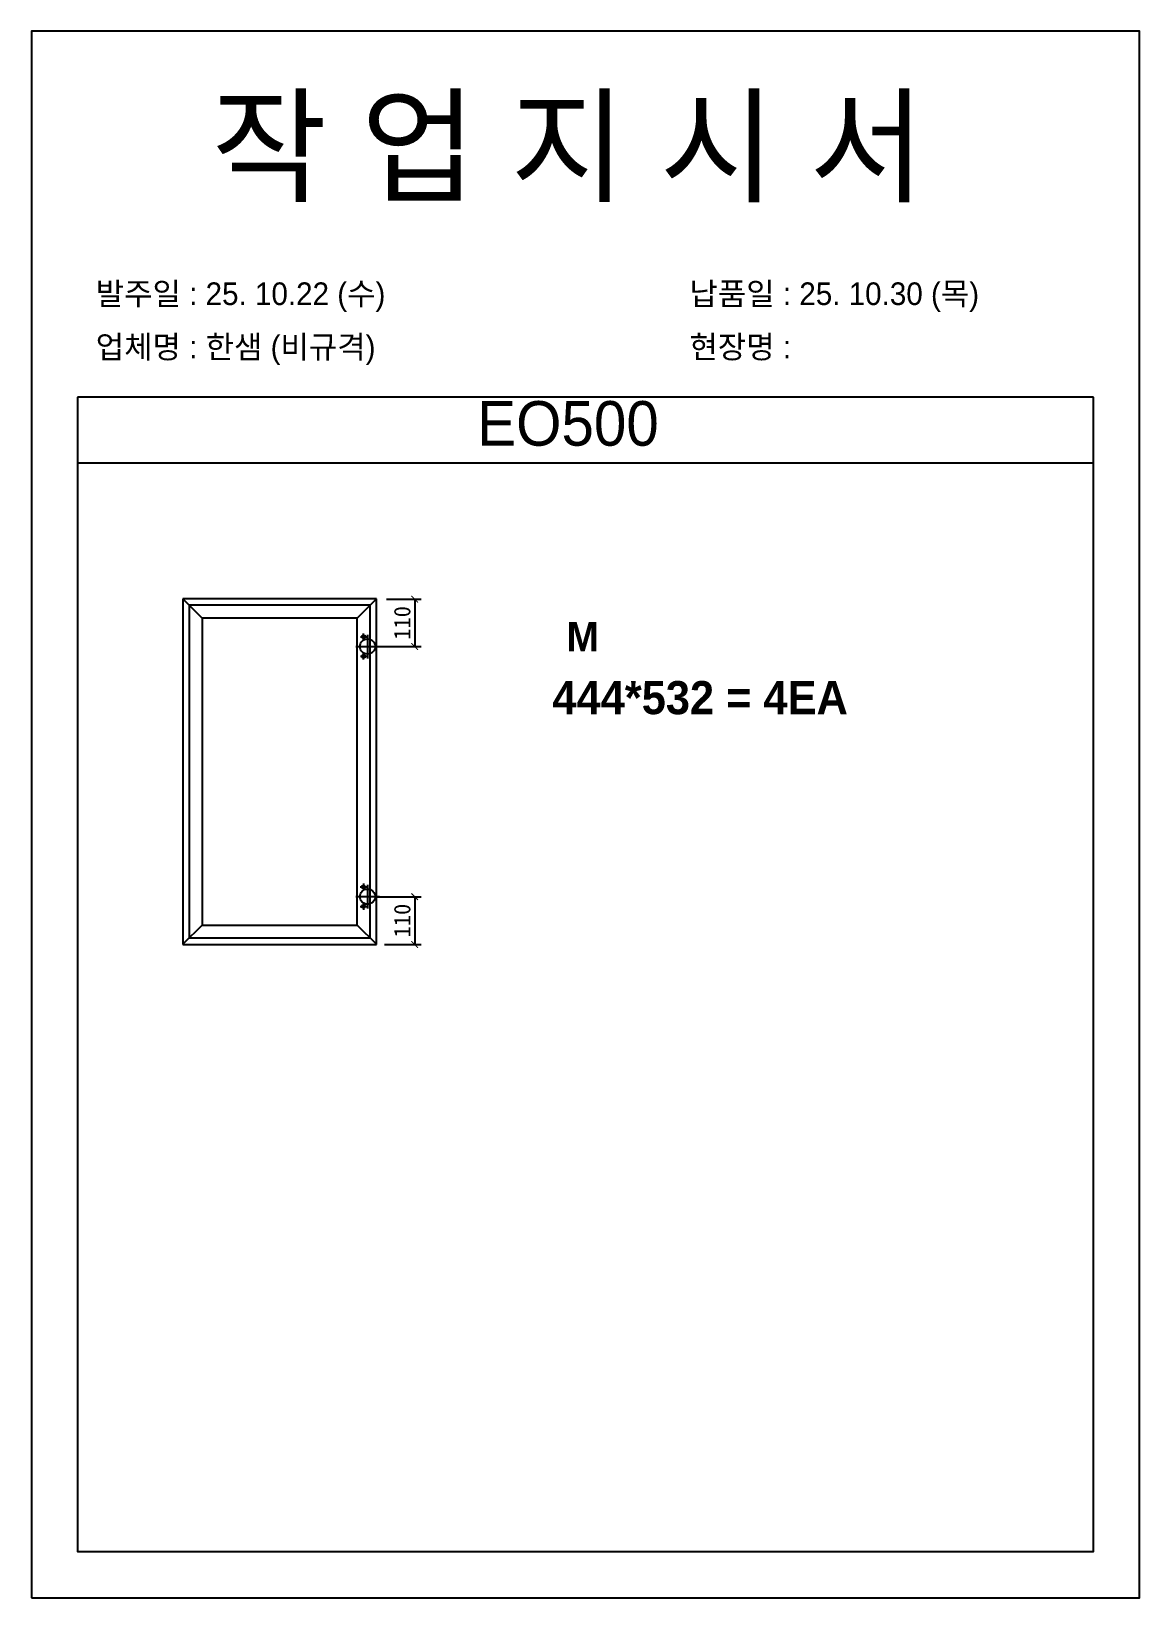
# Model space of a CAD drawing. Header units: millimetres. Extents: x -44117 to 256353, y -2095463 to 65325.
# Drawn here: x 117407 to 119087, y -404012 to -401636 of the extents above; entities that cross this region are included whole.
import ezdxf

# ---------------------------------------------------------------- set-up
doc = ezdxf.new("R2010")
doc.units = ezdxf.units.MM
doc.header["$LTSCALE"] = 10
doc.styles.add('MtX_Gulim', font='')
doc.styles.get('MtX_Gulim').set_extended_font_data('Gulim', bold=True)
doc.dimstyles.new('ISO-25', dxfattribs={"dimtxt": 2.5, "dimasz": 2.5, "dimexe": 1, "dimexo": 1, "dimtad": 1, "dimtxsty": 'Standard', "dimblk": 'ARCHTICK', "dimcen": 2.5, "dimadec": 0, "dimazin": 0, "dimtfac": 1, "dimtmove": 0, "dimatfit": 3, "dimfxl": 0, "dimarcsym": 0})

msp = doc.modelspace()

# ---------------------------------------------------------------- texts
at = {"linetype": 'Continuous', "style": 'MtX_Gulim'}
for s, height, p in [('M', 44.84962, (118218.02301, -402576.97089)), ('444*532 = 4EA', 50.2520456, (118196.69852, -402672.06855))]:
    msp.add_text(s, height=height, dxfattribs=at).set_placement(p)
at = {"attachment_point": 1}
for s, width, gutter_width, heights, insert, char_height in [('{\\fGulim|b0|i0|c129|p50;작 업 지 시 서}', 3307.3198183, 12.5, [-155.84554], (117679.54534, -401740.40224), 140), ('\\pt11;{\\fGulim|b0|i0|c129|p50;발주일 : 25. 10.22 (수)}', 3307.3198183, 12.5, [34.50412], (117504.33598, -402017.12266), 34.3), ('{\\fGulim|b0|i0|c129|p50;납품일 : 25. 10.30 (목)}', 3307.3198183, 12.5, [35.09023], (118404.31397, -402017.12266), 34.3), ('{\\fGulim|b0|i0|c129|p50;업체명 : 한샘 (비규격)}', 3307.3198183, 12.5, [36.11279], (117504.33598, -402097.77883), 34.3), ('{\\fGulim|b0|i0|c129|p50;현장명 : }', 3307.3198183, 12.5, [-38.2735], (118404.31397, -402097.77883), 34.3), ('{\\fGulim|b0|i0|c129|p50;EO500}', 1597.0710432, 6.03612, [-69.31494], (118082.51185, -402197.18765), 67.6045736)]:
    msp.add_mtext_dynamic_manual_height_columns(s, width=width, gutter_width=gutter_width, heights=heights, dxfattribs=dict(at, insert=insert, char_height=char_height))

# ---------------------------------------------------------------- blocks, each defined once
blk = doc.blocks.new('_ArchTick')
at = {"color": 0, "linetype": 'ByBlock', "const_width": 0.15}
blk.add_lwpolyline([(-0.5, -0.5), (0.5, 0.5)], dxfattribs=at)
blk = doc.blocks.new('*D3651')
at = {"color": 0, "lineweight": -2}
for p, q in [((117944.9, -402497.7), (117997.8, -402497.7)), ((117987.8, -402497.7), (117987.8, -402569.5)), ((117931.4, -402569.5), (117997.8, -402569.5))]:
    blk.add_line(p, q, dxfattribs=at)
at = {"layer": 'Defpoints', "color": 0}
for p in [(117929.9, -402497.7), (117916.4, -402569.5), (117987.8, -402569.5)]:
    blk.add_point(p, dxfattribs=at)
at = {"color": 0, "lineweight": -2, "xscale": 10, "yscale": 10, "zscale": 10}
for p, rotation in [((117987.8, -402497.7), 90), ((117987.8, -402569.5), 270)]:
    blk.add_blockref('_ArchTick', p, dxfattribs=dict(at, rotation=rotation))
at = {"color": 0, "insert": (117969, -402533.6), "char_height": 25, "attachment_point": 5, "rotation": 90}
blk.add_mtext('110', dxfattribs=at)
blk = doc.blocks.new('*D3652')
at = {"color": 0, "lineweight": -2}
for p, q in [((117931.4, -402948.9), (117997.8, -402948.9)), ((117987.8, -402948.9), (117987.8, -403021.3)), ((117942.3, -403021.3), (117997.8, -403021.3))]:
    blk.add_line(p, q, dxfattribs=at)
at = {"layer": 'Defpoints', "color": 0}
for p in [(117916.4, -402948.9), (117927.3, -403021.3), (117987.8, -403021.3)]:
    blk.add_point(p, dxfattribs=at)
at = {"color": 0, "lineweight": -2, "xscale": 10, "yscale": 10, "zscale": 10}
for p, rotation in [((117987.8, -402948.9), 90), ((117987.8, -403021.3), 270)]:
    blk.add_blockref('_ArchTick', p, dxfattribs=dict(at, rotation=rotation))
at = {"color": 0, "insert": (117969, -402985.1), "char_height": 25, "attachment_point": 5, "rotation": 90}
blk.add_mtext('110', dxfattribs=at)

# ---------------------------------------------------------------- dimensions: what is measured, and where the dimension line sits
for base, p1, p2, picture, middle in [((117987.7934, -402569.45939), (117929.88516, -402497.66431, 95.353), (117916.38212, -402569.45939), '*D3651', (117969.0434, -402533.56185)), ((117987.7934, -403021.31967), (117916.37985, -402948.86204), (117927.25269, -403021.31967), '*D3652', (117969.0434, -402985.09085))]:
    dim = msp.add_linear_dim(base=base, p1=p1, p2=p2, angle=90, text='110', dimstyle='ISO-25', override={"dimscale": 10, "dimasz": 1, "dimexo": 1.5, "dimtxsty": 'Standard'})
    dim.commit()
    dim.dimension.update_dxf_attribs({"geometry": picture, "text_midpoint": middle})

# ---------------------------------------------------------------- linework, layer by layer
for p, q in [((119016.73874, -402191.40945), (117476.73874, -402191.40945)), ((119016.73874, -402291.40945), (117476.73874, -402291.40945)), ((117929.88516, -402497.00403), (117636.11159, -402497.00403)), ((117636.11159, -402497.00403), (117636.11159, -403021.3174)), ((117636.77187, -402497.66431, 95.353), (117636.11159, -402497.66431, 95.353)), ((117636.77187, -402497.66431, 95.353), (117636.77187, -402497.00403, 95.353)), ((117665.48895, -402526.38139), (117636.77187, -402497.66431)), ((117920.13662, -402506.75257), (117645.86013, -402506.75257)), ((117645.86013, -402506.75257), (117645.86013, -403011.56886)), ((117900.50781, -402526.38139), (117929.22489, -402497.66431)), ((117920.13662, -403011.56886), (117920.13662, -402506.75257)), ((117929.22489, -402497.66431, 95.353), (117929.22489, -402497.00403, 95.353)), ((117929.22489, -402497.66431, 95.353), (117929.22489, -402497.00403, 95.353)), ((117929.22489, -402497.66431, 95.353), (117929.88516, -402497.66431, 95.353)), ((117929.22489, -402497.66431, 95.353), (117929.88516, -402497.66431, 95.353)), ((117929.88516, -403021.3174), (117929.88516, -402497.00403)), ((117900.50781, -402526.38139), (117665.48895, -402526.38139)), ((117665.48895, -402526.38139), (117665.48895, -402991.94004)), ((117900.50781, -402991.94004), (117900.50781, -402526.38139)), ((117905.51381, -402554.63898), (117915.39409, -402554.63898)), ((117910.45395, -402559.57912), (117910.45395, -402549.69884)), ((117916.38212, -402551.4953), (117916.38212, -402587.42348)), ((117898.41803, -402569.45939), (117934.34621, -402569.45939)), ((117905.51381, -402584.27981), (117915.39409, -402584.27981)), ((117910.45395, -402589.21995), (117910.45395, -402579.33967)), ((117905.1822, -402934.04163), (117915.06248, -402934.04163)), ((117910.12234, -402929.10149), (117910.12234, -402938.98176)), ((117916.37985, -402930.89795), (117916.37985, -402966.82612)), ((117898.41576, -402948.86204), (117934.34394, -402948.86204)), ((117905.1822, -402963.68246), (117915.06248, -402963.68246)), ((117910.12234, -402958.74232), (117910.12234, -402968.62259)), ((117665.48895, -402991.94004), (117636.77187, -403020.65712)), ((117665.48895, -402991.94004), (117900.50781, -402991.94004)), ((117900.50333, -402991.94004), (117929.227, -403020.65712)), ((117645.86013, -403011.56886), (117920.13662, -403011.56886)), ((117636.77187, -403020.65712, 95.353), (117636.11159, -403020.65712, 95.353)), ((117636.11159, -403021.3174), (117929.88516, -403021.3174)), ((117636.77187, -403020.65712, 95.353), (117636.77187, -403021.3174, 95.353)), ((117927.25269, -403021.31967), (117927.25042, -403021.3174)), ((117929.22489, -403020.65712, 95.353), (117929.88516, -403020.65712, 95.353)), ((117929.22489, -403020.65712, 95.353), (117929.22489, -403021.3174, 95.353)), ((117929.22489, -403020.65712, 95.353), (117929.88516, -403020.65712, 95.353)), ((117929.22489, -403020.65712, 95.353), (117929.22489, -403021.3174, 95.353))]:
    msp.add_line(p, q)
msp.add_lwpolyline([(117406.73874, -404012.23972), (119086.73874, -404012.23972), (119086.73874, -401636.23972), (117406.73874, -401636.23972)], close=True)
msp.add_lwpolyline([(117476.73874, -402191.40945), (117476.73874, -403942.23972), (119016.73874, -403942.23972), (119016.73874, -402191.40945)])
for centre, radius in [((117916.38212, -402569.45939), 11.52699), ((117910.45395, -402554.63898), 2.56887), ((117910.45395, -402584.27981), 2.56887), ((117916.37985, -402948.86204), 11.52699), ((117910.12234, -402934.04163), 2.56887), ((117910.12234, -402963.68246), 2.56887)]:
    msp.add_circle(centre, radius)

msp.set_redraw_order([(e.dxf.handle, doc.entitydb.next_handle()) for e in msp.query("TEXT MTEXT ATTDEF DIMENSION ARC_DIMENSION")])  # texts and dimensions are drawn at this point

doc.saveas('drawing.dxf')
